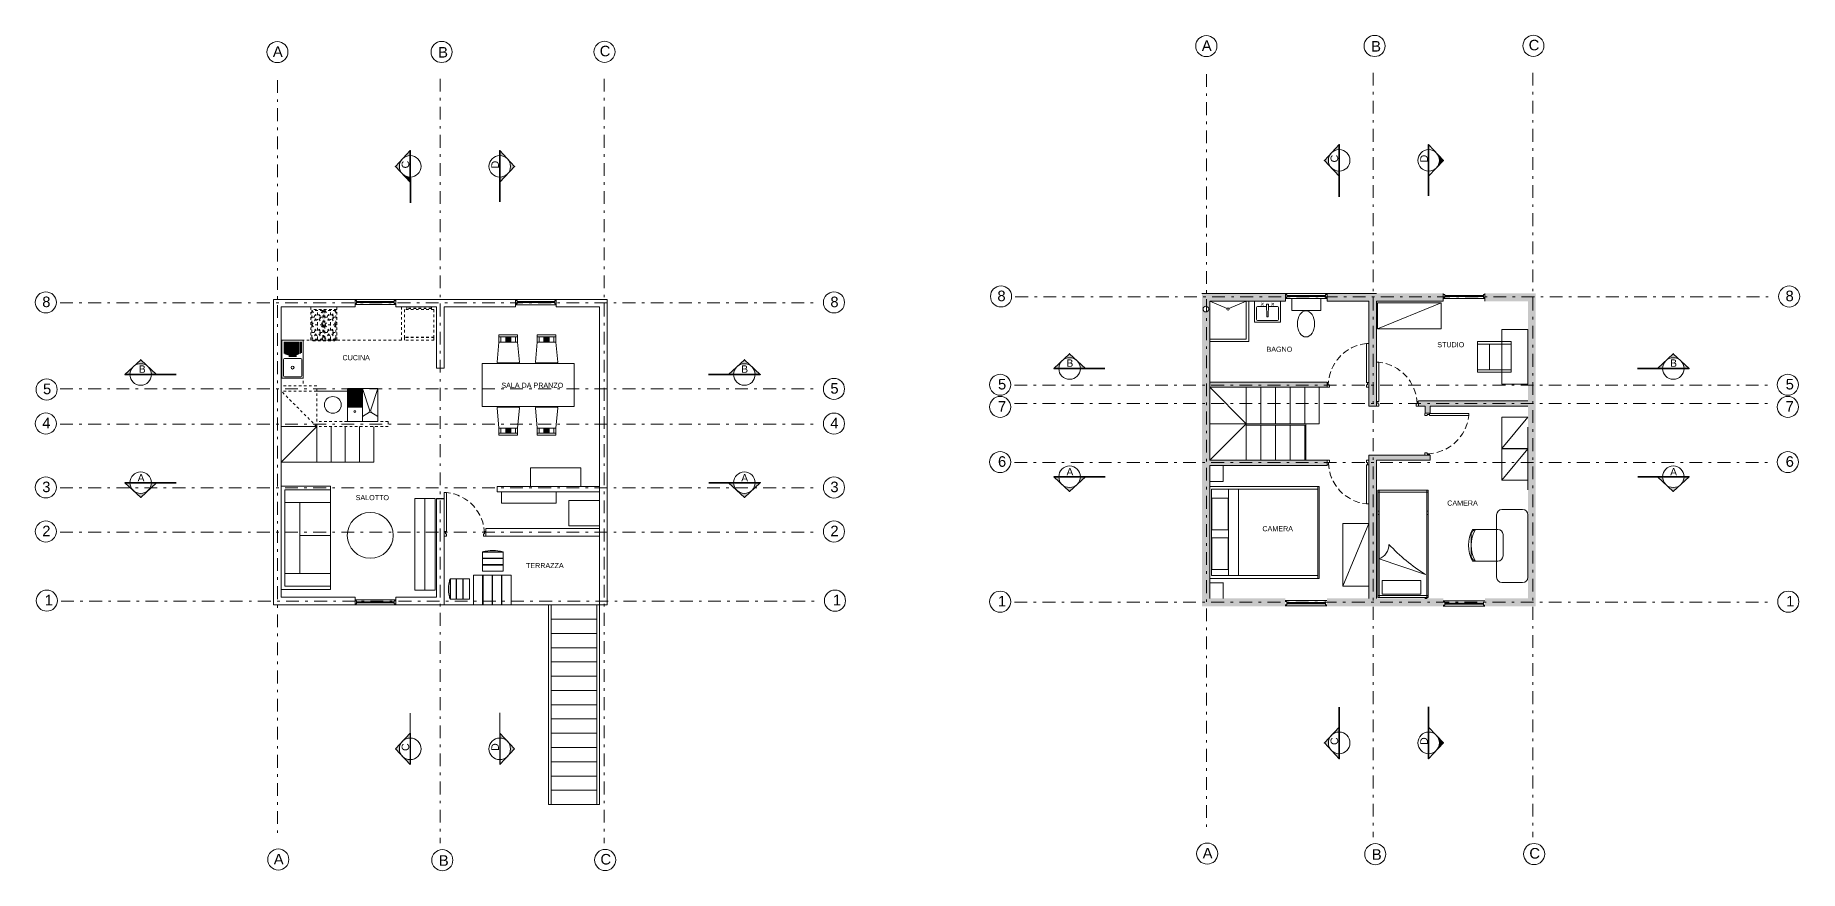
# Model space of a CAD drawing. Header units: inches. Extents: x -26 to 192, y 12 to 124.
# Drawn here: x 122.9 to 191.9, y 11.9 to 44.6 of the extents above; entities that cross this region are included whole.
import ezdxf

# ---------------------------------------------------------------- set-up
doc = ezdxf.new("R2010")
doc.units = ezdxf.units.IN
doc.header["$MEASUREMENT"] = 0
doc.linetypes.add('DASHDOT', pattern=[1, 0.5, -0.25, 0, -0.25])
doc.linetypes.add('HIDDEN', pattern=[0.375, 0.25, -0.125])
for name, color, linetype, lineweight in [('A-ANNO-NOTE', 255, 'Continuous', 35), ('A-FLOR-STRS', 4, 'Continuous', 25), ('A-FURN', 8, 'Continuous', 18), ('A-WALL-FULL-EXTR', 7, 'Continuous', 35), ('A-WALL-FULL-INTR', 7, 'Continuous', 35), ('Arredi', 3, 'Continuous', 15), ('finestre', 4, 'Continuous', 15), ('linee', 255, 'DASHDOT', 13), ('Muri esterni', 1, 'Continuous', 30), ('Muri interni', 1, 'Continuous', 30), ('Scritte', 8, 'Continuous', 18)]:
    doc.layers.add(name, color=color, linetype=linetype, lineweight=lineweight)
doc.layers.add('Porte', color=2, linetype='Continuous')
doc.layers.add('Scale', color=7, linetype='Continuous')
doc.styles.get("Standard").update_dxf_attribs({"font": 'Arial.ttf'})

msp = doc.modelspace()

# ---------------------------------------------------------------- texts
at = {"layer": 'A-ANNO-NOTE', "color": 7, "lineweight": 5, "attachment_point": 1}
for s, insert, char_height in [('A', (168.534, 44.361), 0.413), ('B', (175.157, 44.335), 0.413), ('A', (132.205, 44.127), 0.413), ('B', (138.669, 44.101), 0.413), ('8', (160.54, 34.571), 0.413), ('8', (191.363, 34.57), 0.413), ('8 ', (123.186, 34.338), 0.4134), ('8', (154.008, 34.336), 0.413), ('5', (160.564, 31.116), 0.413), ('5', (191.369, 31.116), 0.413), ('5', (123.215, 30.93), 0.413), ('5', (154.008, 30.953), 0.413), ('7', (160.564, 30.249), 0.413), ('7', (191.369, 30.249), 0.413), ('4', (123.186, 29.598), 0.413), ('4', (154.008, 29.597), 0.413), ('6', (160.564, 28.091), 0.413), ('6', (191.369, 28.091), 0.413), ('3', (123.186, 27.099), 0.413), ('3', (154.008, 27.098), 0.413), ('2', (123.186, 25.375), 0.413), ('2', (154.008, 25.374), 0.413), ('1', (123.282, 22.67), 0.413), ('1', (154.104, 22.669), 0.413), ('1', (160.564, 22.629), 0.413), ('1', (191.387, 22.628), 0.413), ('A', (132.24, 12.535), 0.413), ('B', (138.696, 12.481), 0.413), ('A', (168.569, 12.769), 0.413), ('B', (175.184, 12.715), 0.413)]:
    msp.add_mtext_dynamic_manual_height_columns(s, width=2.13344, gutter_width=1, heights=[0], dxfattribs=dict(at, insert=insert, char_height=char_height))
at = {"layer": 'A-ANNO-NOTE', "color": 7, "lineweight": 0, "attachment_point": 1}
for s, insert, char_height in [('C', (181.317, 44.384), 0.413), ('C', (144.988, 44.15), 0.413), ('B', (163.24, 31.879), 0.289), ('B', (186.85, 31.879), 0.289), ('B', (126.963, 31.645), 0.289), ('B', (150.521, 31.645), 0.289), ('A', (163.24, 27.627), 0.289), ('A', (186.85, 27.627), 0.289), ('A', (126.915, 27.393), 0.289), ('A', (150.521, 27.393), 0.289), ('C', (145.015, 12.53), 0.413), ('C', (181.344, 12.763), 0.413)]:
    msp.add_mtext_dynamic_manual_height_columns(s, width=2.13344, gutter_width=1, heights=[0], dxfattribs=dict(at, insert=insert, char_height=char_height))
at = {"layer": 'A-ANNO-NOTE', "char_height": 0.297, "attachment_point": 1, "rotation": 90}
for s, insert in [('C', (137.24, 39.351)), ('D', (140.748, 39.351)), ('C', (173.569, 39.585)), ('D', (177.076, 39.585)), ('C', (173.569, 16.795)), ('D', (177.076, 16.795))]:
    msp.add_mtext_dynamic_manual_height_columns(s, width=0.70219, gutter_width=1, heights=[0], dxfattribs=dict(at, insert=insert))
at = {"layer": 'Arredi', "char_height": 0.297, "attachment_point": 1, "rotation": 90}
for s, insert in [('C', (137.24, 16.561)), ('D', (140.748, 16.561))]:
    msp.add_mtext_dynamic_manual_height_columns(s, width=0.70219, gutter_width=1, heights=[0], dxfattribs=dict(at, insert=insert))
at = {"layer": 'Scritte'}
msp.add_text('SALA DA PRANZO', height=0.2, dxfattribs=at).set_placement((141.14, 30.767))
at = {"layer": 'Scritte', "char_height": 0.2, "attachment_point": 1}
for s, insert in [('STUDIO', (177.742, 32.556)), ('CUCINA', (134.927, 32.047)), ('BAGNO', (171.064, 32.377)), ('SALOTTO', (135.442, 26.573)), ('CAMERA', (178.133, 26.359)), ('CAMERA', (170.904, 25.356)), ('TERRAZZA', (142.104, 23.915))]:
    msp.add_mtext_dynamic_manual_height_columns(s, width=2.19783, gutter_width=1, heights=[0], dxfattribs=dict(at, insert=insert))

# ---------------------------------------------------------------- hatches: boundary and pattern name
at = {"lineweight": 5}
h = msp.add_hatch(color=7, dxfattribs=at)
h.dxf.hatch_style = 1
h.set_gradient(color1=(51, 51, 51), color2=(51, 51, 51), tint=1)
h.paths.add_polyline_path([(168.805, 33.849, -1), (168.58, 33.849), (168.572, 31.36), (168.846, 31.36)], flags=16)
h.paths.add_polyline_path([(171.803, 34.46), (168.54, 34.46), (168.54, 31.36), (168.846, 31.36), (168.846, 34.155), (171.803, 34.155)])
h.paths.add_polyline_path([(168.805, 33.849, -1), (168.58, 33.849, -1)], flags=16)
h.paths.add_polyline_path([(174.817, 34.46), (173.434, 34.46), (173.434, 34.155), (174.817, 34.155)])
h.paths.add_polyline_path([(177.464, 34.46), (175.372, 34.46), (175.066, 34.46), (174.817, 34.46), (174.817, 34.155), (175.066, 34.155), (175.066, 31.359), (175.372, 31.359), (175.372, 34.155), (177.464, 34.155)])
h.paths.add_polyline_path([(175.372, 31.359), (175.066, 31.359), (175.066, 30.056), (175.372, 30.056), (175.372, 30.24)])
h.paths.add_polyline_path([(177.977, 34.46), (177.464, 34.46), (177.464, 34.155), (177.977, 34.155)])
h.paths.add_polyline_path([(181.592, 34.46), (179.608, 34.46), (179.608, 34.155), (181.286, 34.155), (181.286, 31.359), (181.592, 31.359)])
h.paths.add_polyline_path([(181.592, 31.359), (181.286, 31.359), (181.286, 30.905), (181.286, 27.73), (181.286, 27.111), (181.286, 26.986), (181.592, 26.987)])
h.paths.add_polyline_path([(181.286, 30.26), (177.464, 30.26), (177.464, 30.056), (181.286, 30.056)])
h.paths.add_polyline_path([(177.464, 30.26), (177.003, 30.26), (177.003, 30.24), (177.003, 30.056), (177.264, 30.056), (177.264, 29.77), (177.464, 29.77)])
h.paths.add_polyline_path([(181.592, 26.987), (181.286, 26.986), (181.286, 26.77), (181.286, 22.53), (179.608, 22.53), (179.608, 22.224), (181.592, 22.224)])
h.paths.add_polyline_path([(177.977, 22.53), (177.464, 22.53), (177.464, 22.224), (177.977, 22.224)])
h.paths.add_polyline_path([(177.464, 22.53), (175.372, 22.53), (175.372, 23.586), (175.372, 26.956), (175.066, 26.954), (175.066, 25.217), (175.066, 22.53), (174.817, 22.53), (174.817, 22.224), (177.464, 22.224)])
h.paths.add_polyline_path([(175.372, 27.73), (175.372, 27.937), (177.464, 27.937), (177.464, 28.138), (177.447, 28.138), (177.447, 28.138), (177.264, 28.138), (175.066, 28.138), (175.066, 27.934), (175.066, 27.751), (175.066, 27.73), (175.066, 26.954), (175.372, 26.956)])
h.paths.add_polyline_path([(174.817, 22.53), (173.434, 22.53), (173.434, 22.224), (174.817, 22.224)])
h.paths.add_polyline_path([(171.803, 22.53), (168.846, 22.53), (168.846, 23.311), (168.843, 23.311), (168.843, 26.902), (168.843, 26.922), (168.54, 26.921), (168.54, 22.224), (171.803, 22.224)])
h.paths.add_polyline_path([(168.846, 27.73), (173.434, 27.73), (173.434, 27.934), (168.846, 27.934), (168.846, 30.993), (168.846, 31.36), (168.54, 31.36), (168.54, 26.921), (168.846, 26.922)])
h.paths.add_polyline_path([(173.434, 30.973), (173.434, 30.993), (168.846, 30.993), (168.846, 30.789), (173.434, 30.789)], flags=17)
h = msp.add_hatch(color=7, dxfattribs=at)
h.dxf.hatch_style = 1
h.set_gradient(color1=(51, 51, 51), color2=(51, 51, 51), tint=1)
h.paths.add_polyline_path([(168.54, 31.36), (168.846, 31.36), (168.846, 34.155), (171.803, 34.155), (171.803, 34.46), (168.54, 34.46)])
h.paths.add_polyline_path([(168.58, 33.849, -1), (168.805, 33.849, -1)], flags=16)
at = {"layer": 'A-ANNO-NOTE'}
h = msp.add_hatch(color=256, dxfattribs=at)
h.dxf.hatch_style = 1
h.set_gradient(color1=(51, 51, 51), color2=(51, 51, 51), tint=1)
h.paths.add_polyline_path([(137.27, 39.72, -0.207772), (137.578, 39.854), (137.578, 40.05)])
h.paths.add_polyline_path([(137, 39.433), (137.252, 39.164, -0.173896), (137.156, 39.432, -0.190403), (137.27, 39.72)])
h = msp.add_hatch(color=256, dxfattribs=at)
h.dxf.hatch_style = 1
h.set_gradient(color1=(51, 51, 51), color2=(51, 51, 51), tint=1)
h.paths.add_polyline_path([(141.078, 39.854, -0.207772), (141.386, 39.72), (141.078, 40.05)])
h.paths.add_polyline_path([(141.404, 39.164), (141.656, 39.433), (141.386, 39.72, -0.190403), (141.5, 39.432, -0.173896)])
h.paths.add_polyline_path([(141.366, 39.124, -0.190574), (141.078, 39.01), (141.077, 38.817)])
h = msp.add_hatch(color=256, dxfattribs=at)
h.dxf.hatch_style = 1
h.set_gradient(color1=(51, 51, 51), color2=(51, 51, 51), tint=1)
h.paths.add_polyline_path([(177.828, 39.666, -0.173896), (177.732, 39.398), (177.985, 39.666), (177.715, 39.954, -0.190403)])
h = msp.add_hatch(color=256, dxfattribs=at)
h.dxf.hatch_style = 1
h.set_gradient(color1=(51, 51, 51), color2=(51, 51, 51), tint=1)
h.paths.add_polyline_path([(137.578, 38.817), (137.578, 39.01, -0.190574), (137.289, 39.124)])
h = msp.add_hatch(color=256, dxfattribs=at)
h.dxf.hatch_style = 1
h.set_gradient(color1=(51, 51, 51), color2=(51, 51, 51), tint=1)
h.paths.add_polyline_path([(126.42, 31.289), (126.614, 31.289, -0.190574), (126.727, 31.578)])
h.paths.add_polyline_path([(126.767, 31.615, -0.173896), (127.035, 31.711, -0.190403), (127.323, 31.597), (127.036, 31.867)])
h.paths.add_polyline_path([(127.653, 31.289), (127.323, 31.597, -0.207772), (127.457, 31.289)])
h = msp.add_hatch(color=256, dxfattribs=at)
h.dxf.hatch_style = 1
h.set_gradient(color1=(51, 51, 51), color2=(51, 51, 51), tint=1)
h.paths.add_polyline_path([(150.029, 31.289), (150.223, 31.289, -0.190574), (150.337, 31.578)])
h.paths.add_polyline_path([(150.377, 31.615, -0.173896), (150.645, 31.711, -0.190403), (150.933, 31.597), (150.645, 31.867)])
h.paths.add_polyline_path([(151.263, 31.289), (150.933, 31.597, -0.207772), (151.066, 31.289)])
h = msp.add_hatch(color=256, dxfattribs=at)
h.dxf.hatch_style = 1
h.set_gradient(color1=(51, 51, 51), color2=(51, 51, 51), tint=1)
h.paths.add_polyline_path([(162.749, 31.523), (162.942, 31.523, -0.190574), (163.056, 31.811)])
h.paths.add_polyline_path([(163.096, 31.849, -0.173896), (163.364, 31.945, -0.190403), (163.652, 31.831), (163.365, 32.101)])
h.paths.add_polyline_path([(163.982, 31.523), (163.652, 31.831, -0.207772), (163.786, 31.523)])
h = msp.add_hatch(color=256, dxfattribs=at)
h.dxf.hatch_style = 1
h.set_gradient(color1=(51, 51, 51), color2=(51, 51, 51), tint=1)
h.paths.add_polyline_path([(186.358, 31.523), (186.552, 31.523, -0.190574), (186.666, 31.811)])
h.paths.add_polyline_path([(186.706, 31.849, -0.173896), (186.974, 31.945, -0.190403), (187.262, 31.831), (186.974, 32.101)])
h.paths.add_polyline_path([(187.592, 31.523), (187.262, 31.831, -0.207772), (187.395, 31.523)])
h = msp.add_hatch(color=256, dxfattribs=at)
h.dxf.hatch_style = 1
h.set_gradient(color1=(51, 51, 51), color2=(51, 51, 51), tint=1)
h.paths.add_polyline_path([(126.42, 27.056), (126.614, 27.056, 0.190574), (126.727, 26.768)])
h.paths.add_polyline_path([(126.767, 26.73, 0.173896), (127.035, 26.634, 0.190403), (127.323, 26.748), (127.036, 26.478)])
h.paths.add_polyline_path([(127.653, 27.056), (127.323, 26.748, 0.207772), (127.457, 27.056)])
h = msp.add_hatch(color=256, dxfattribs=at)
h.dxf.hatch_style = 1
h.set_gradient(color1=(51, 51, 51), color2=(51, 51, 51), tint=1)
h.paths.add_polyline_path([(150.029, 27.056), (150.223, 27.056, 0.190574), (150.337, 26.768)])
h.paths.add_polyline_path([(150.377, 26.73, 0.173896), (150.645, 26.634, 0.190403), (150.933, 26.748), (150.645, 26.478)])
h.paths.add_polyline_path([(151.263, 27.056), (150.933, 26.748, 0.207772), (151.066, 27.056)])
h = msp.add_hatch(color=256, dxfattribs=at)
h.dxf.hatch_style = 1
h.set_gradient(color1=(51, 51, 51), color2=(51, 51, 51), tint=1)
h.paths.add_polyline_path([(162.749, 27.29), (162.942, 27.29, 0.190574), (163.056, 27.001)])
h.paths.add_polyline_path([(163.096, 26.964, 0.173896), (163.364, 26.868, 0.190403), (163.652, 26.981), (163.365, 26.712)])
h.paths.add_polyline_path([(163.982, 27.29), (163.652, 26.981, 0.207772), (163.786, 27.29)])
h = msp.add_hatch(color=256, dxfattribs=at)
h.dxf.hatch_style = 1
h.set_gradient(color1=(51, 51, 51), color2=(51, 51, 51), tint=1)
h.paths.add_polyline_path([(186.358, 27.29), (186.552, 27.29, 0.190574), (186.666, 27.001)])
h.paths.add_polyline_path([(186.706, 26.964, 0.173896), (186.974, 26.868, 0.190403), (187.262, 26.981), (186.974, 26.712)])
h.paths.add_polyline_path([(187.592, 27.29), (187.262, 26.981, 0.207772), (187.395, 27.29)])
h = msp.add_hatch(color=256, dxfattribs=at)
h.dxf.hatch_style = 1
h.set_gradient(color1=(51, 51, 51), color2=(51, 51, 51), tint=1)
h.paths.add_polyline_path([(173.598, 16.588, 0.207772), (173.907, 16.454), (173.907, 16.258)])
h.paths.add_polyline_path([(173.328, 16.875), (173.58, 17.144, 0.173896), (173.484, 16.876, 0.190403), (173.598, 16.588)])
h.paths.add_polyline_path([(173.907, 17.491), (173.907, 17.298, 0.190574), (173.618, 17.184)])
h = msp.add_hatch(color=256, dxfattribs=at)
h.dxf.hatch_style = 1
h.set_gradient(color1=(51, 51, 51), color2=(51, 51, 51), tint=1)
h.paths.add_polyline_path([(177.828, 16.876, -0.190403), (177.715, 16.588), (177.985, 16.875), (177.695, 17.184, -0.207643)])
at = {"layer": 'Arredi'}
h = msp.add_hatch(color=256, dxfattribs=at)
h.dxf.hatch_style = 1
h.set_gradient(color1=(51, 51, 51), color2=(51, 51, 51), tint=1)
h.paths.add_polyline_path([(173.618, 39.358), (173.907, 39.05), (173.907, 39.244, -0.190574)])
h.paths.add_polyline_path([(173.58, 39.398, -0.173896), (173.484, 39.666, -0.190403), (173.598, 39.954), (173.328, 39.666)])
h.paths.add_polyline_path([(173.598, 39.954, -0.207772), (173.907, 40.087), (173.907, 40.284)])
h = msp.add_hatch(color=256, dxfattribs=at)
h.dxf.hatch_style = 1
h.set_gradient(color1=(51, 51, 51), color2=(51, 51, 51), tint=1)
h.paths.add_polyline_path([(137.27, 16.354, 0.207772), (137.578, 16.221), (137.578, 16.024)])
h.paths.add_polyline_path([(137, 16.642), (137.252, 16.91, 0.173896), (137.156, 16.642, 0.190403), (137.27, 16.354)])
h.paths.add_polyline_path([(137.578, 17.258), (137.578, 17.064, 0.190574), (137.289, 16.95)])
h = msp.add_hatch(color=256, dxfattribs=at)
h.dxf.hatch_style = 1
h.set_gradient(color1=(51, 51, 51), color2=(51, 51, 51), tint=1)
h.paths.add_polyline_path([(141.077, 17.258), (141.078, 17.064, -0.190574), (141.366, 16.95)])
h.paths.add_polyline_path([(141.404, 16.91, -0.173896), (141.5, 16.642, -0.190403), (141.386, 16.354), (141.656, 16.642)])

# ---------------------------------------------------------------- linework, layer by layer
at = {"color": 7, "lineweight": 5}
for p, q in [((168.54, 34.46), (171.803, 34.46)), ((168.846, 30.993), (168.846, 34.155)), ((168.846, 34.155), (171.803, 34.155)), ((171.803, 34.155), (171.803, 34.46)), ((173.434, 34.46), (175.066, 34.46)), ((173.434, 34.155), (173.434, 34.46)), ((175.066, 34.46), (175.372, 34.46)), ((175.066, 34.155), (175.066, 30.056)), ((175.372, 30.24), (175.372, 34.155)), ((177.977, 34.155), (177.977, 34.46)), ((179.608, 34.46), (179.608, 34.155)), ((181.286, 33.047), (181.286, 30.905)), ((168.846, 27.934), (168.846, 30.993)), ((173.434, 30.993), (168.846, 30.993)), ((173.434, 30.789), (168.846, 30.789)), ((173.434, 30.993), (173.434, 30.789)), ((175.066, 30.056), (175.372, 30.056)), ((177.003, 30.26), (181.286, 30.26)), ((177.003, 30.26), (177.003, 30.24)), ((177.264, 30.056), (177.003, 30.056)), ((177.264, 29.77), (177.468, 29.77)), ((177.468, 30.056), (181.286, 30.056)), ((181.286, 28.334), (181.286, 29.225)), ((181.286, 27.111), (181.286, 28.334)), ((173.434, 27.934), (168.846, 27.934)), ((173.434, 27.73), (168.846, 27.73)), ((168.846, 27.73), (168.846, 22.53)), ((175.066, 27.73), (175.066, 27.937)), ((175.066, 25.217), (175.066, 27.73)), ((175.372, 27.73), (175.372, 27.937)), ((175.372, 23.586), (175.372, 27.73)), ((181.286, 26.77), (181.286, 27.994)), ((168.843, 23.311), (168.843, 26.902)), ((181.286, 23.354), (181.286, 25.801)), ((175.066, 22.53), (175.066, 25.217)), ((175.372, 22.53), (175.372, 23.586)), ((180.267, 23.15), (181.082, 23.15)), ((177.352, 22.53), (177.25, 22.53)), ((177.25, 22.53), (177.25, 22.53))]:
    msp.add_line(p, q, dxfattribs=at)
at = {"lineweight": 0}
for p, q in [((175.063, 32.5), (175.063, 30.97)), ((175.372, 31.766), (175.372, 30.236)), ((173.433, 30.97), (173.432, 30.792)), ((175.013, 30.88), (175.013, 30.97)), ((175.013, 30.97), (175.063, 30.97)), ((175.063, 30.97), (175.064, 30.792)), ((175.372, 30.236), (175.371, 30.057)), ((177.002, 30.236), (177.003, 30.057)), ((177.442, 29.769), (177.264, 29.77)), ((173.439, 27.756), (173.438, 27.935)), ((175.019, 27.845), (175.019, 27.755)), ((175.019, 27.755), (175.069, 27.755)), ((175.067, 26.225), (175.069, 27.755)), ((175.069, 27.755), (175.07, 27.933)), ((177.442, 28.139), (177.264, 28.138)), ((138.904, 25.142), (138.904, 24.964))]:
    msp.add_line(p, q, dxfattribs=at)
at = {"color": 7, "lineweight": 5}
for points in [[(173.434, 34.155), (175.066, 34.155)], [(175.372, 34.155), (177.977, 34.155)], [(177.264, 29.77), (177.264, 30.056)], [(177.468, 29.77), (177.468, 30.056)], [(173.434, 27.934), (173.434, 27.73)], [(175.066, 27.934), (175.066, 28.138), (177.468, 28.138), (177.468, 28.138)], [(175.372, 27.937), (177.468, 27.937), (177.468, 28.138)]]:
    msp.add_lwpolyline(points, dxfattribs=at)
at = {"color": 7, "lineweight": 0}
for points in [[(138.904, 26.438), (138.605, 26.438), (138.605, 24.964)], [(141.513, 22.281), (140.06, 22.281)]]:
    msp.add_lwpolyline(points, dxfattribs=at)
at = {"color": 7, "lineweight": 5}
for centre, radius in [((168.693, 33.849), 0.112), ((137.577, 16.642), 0.422), ((141.078, 16.642), 0.422)]:
    msp.add_circle(centre, radius, dxfattribs=at)
at = {"color": 7, "lineweight": 0}
for centre, start, end in [((140.062, 22.294), 193.71052, 262.50319), ((141.512, 22.294), 277.49681, 346.28948)]:
    msp.add_arc(centre, 0.0126, start, end, dxfattribs=at)
at = {"layer": 'A-ANNO-NOTE'}
for p, q in [((137.581, 38.984), (137.581, 38.004)), ((141.078, 38.817), (141.078, 38.046)), ((173.91, 39.218), (173.91, 38.238)), ((177.406, 39.05), (177.406, 38.279)), ((128.424, 31.289), (127.653, 31.289)), ((150.015, 31.289), (149.244, 31.289)), ((164.743, 31.523), (163.972, 31.523)), ((186.344, 31.523), (185.573, 31.523)), ((128.424, 27.056), (127.653, 27.056)), ((150.032, 27.056), (149.261, 27.056)), ((164.753, 27.29), (163.982, 27.29)), ((186.361, 27.29), (185.59, 27.29)), ((173.907, 18.273), (173.907, 17.491)), ((177.406, 17.491), (177.406, 18.285))]:
    msp.add_line(p, q, dxfattribs=at)
for points in [[(137.578, 38.817), (137.578, 40.05), (137, 39.433), (137.578, 38.817), (137.578, 38.817, -17.622565)], [(141.077, 38.817), (141.078, 40.05), (141.656, 39.433), (141.077, 38.817), (141.077, 38.817, 17.622565)], [(173.907, 39.05), (173.907, 40.284), (173.328, 39.666), (173.907, 39.05), (173.907, 39.05, -17.622565)], [(177.406, 39.05), (177.406, 40.284), (177.985, 39.666), (177.406, 39.05), (177.406, 39.05, 17.622565)], [(126.42, 31.289), (127.653, 31.289), (127.036, 31.867), (126.42, 31.289), (126.42, 31.289, -17.622565)], [(150.029, 31.289), (151.263, 31.289), (150.645, 31.867), (150.029, 31.289), (150.029, 31.289, -17.622565)], [(162.749, 31.523), (163.982, 31.523), (163.365, 32.101), (162.749, 31.523), (162.749, 31.523, -17.622565)], [(186.358, 31.523), (187.592, 31.523), (186.974, 32.101), (186.358, 31.523), (186.358, 31.523, -17.622565)], [(126.42, 27.056), (127.653, 27.056), (127.036, 26.478), (126.42, 27.056), (126.42, 27.056, 17.622565)], [(150.029, 27.056), (151.263, 27.056), (150.645, 26.478), (150.029, 27.056), (150.029, 27.056, 17.622565)], [(162.749, 27.29), (163.982, 27.29), (163.365, 26.712), (162.749, 27.29), (162.749, 27.29, 17.622565)], [(186.358, 27.29), (187.592, 27.29), (186.974, 26.712), (186.358, 27.29), (186.358, 27.29, 17.622565)], [(173.907, 17.491), (173.907, 16.258), (173.328, 16.875), (173.907, 17.491), (173.907, 17.491, 17.622565)], [(177.406, 17.491), (177.406, 16.258), (177.985, 16.875), (177.406, 17.491), (177.406, 17.491, -17.622565)]]:
    msp.add_lwpolyline(points, format="xyb", dxfattribs=at)
at = {"layer": 'A-ANNO-NOTE', "color": 7, "lineweight": 0}
for centre in [(132.383, 43.903), (138.803, 43.908), (145.174, 43.914), (168.711, 44.137), (175.291, 44.142), (181.503, 44.147), (123.327, 34.109), (154.149, 34.108), (160.682, 34.343), (191.504, 34.341), (123.356, 30.702), (154.149, 30.725), (160.649, 30.887), (191.453, 30.887), (160.649, 30.021), (191.453, 30.021), (123.327, 29.37), (154.149, 29.368), (160.649, 27.862), (191.453, 27.862), (123.327, 26.87), (154.149, 26.869), (123.327, 25.147), (154.149, 25.146), (123.366, 22.441), (154.188, 22.44), (160.649, 22.4), (191.471, 22.399), (132.417, 12.312), (138.83, 12.288), (145.201, 12.294), (168.746, 12.545), (175.318, 12.521), (181.53, 12.527)]:
    msp.add_circle(centre, 0.413, dxfattribs=at)
at = {"layer": 'A-ANNO-NOTE', "color": 7, "lineweight": 5}
for centre in [(173.906, 39.666), (177.407, 39.666), (137.577, 39.432), (141.078, 39.432), (163.364, 31.523), (186.974, 31.523), (127.035, 31.29), (150.645, 31.29), (163.364, 27.289), (186.974, 27.289), (127.035, 27.056), (150.645, 27.056), (173.906, 16.876), (177.407, 16.876)]:
    msp.add_circle(centre, 0.422, dxfattribs=at)
at = {"layer": 'A-FLOR-STRS', "color": 7, "lineweight": 0}
msp.add_line((143.088, 21.716), (144.881, 21.716), dxfattribs=at)
at = {"layer": 'A-FURN', "color": 7, "linetype": 'HIDDEN', "lineweight": 0, "ltscale": 0.001}
for p, q in [((138.406, 33.93), (137.449, 33.93)), ((137.449, 33.93), (137.449, 33.831)), ((137.369, 32.755), (137.369, 32.735))]:
    msp.add_line(p, q, dxfattribs=at)
at = {"layer": 'A-FURN', "color": 7, "lineweight": 0}
for p, q in [((132.556, 31.141), (132.556, 32.635)), ((136.313, 29.447), (135.118, 29.447))]:
    msp.add_line(p, q, dxfattribs=at)
for centre, start, end in [((132.658, 31.876), 90, 180), ((133.296, 31.876), 0, 90)]:
    msp.add_arc(centre, 0.0399, start, end, dxfattribs=at)
at = {"layer": 'A-WALL-FULL-EXTR', "color": 7, "lineweight": 0}
for p, q in [((137.011, 34.229), (137.011, 33.93)), ((138.605, 22.274), (138.904, 22.274))]:
    msp.add_line(p, q, dxfattribs=at)
at = {"layer": 'A-WALL-FULL-INTR', "color": 7, "linetype": 'HIDDEN', "lineweight": 0, "ltscale": 0.001}
for p, q in [((133.922, 30.842), (132.528, 30.842)), ((133.922, 30.642), (133.922, 30.842))]:
    msp.add_line(p, q, dxfattribs=at)
at = {"layer": 'Arredi', "color": 7, "linetype": 'HIDDEN', "lineweight": 0, "ltscale": 0.001}
for p, q in [((133.692, 33.93), (133.692, 32.635)), ((134.708, 33.831), (133.692, 33.831)), ((134.2, 33.831), (134.2, 32.635)), ((134.708, 33.93), (134.708, 32.635)), ((137.23, 32.635), (137.23, 33.93)), ((137.35, 33.831), (137.35, 32.755)), ((138.505, 33.831), (137.35, 33.831)), ((138.406, 33.89), (137.449, 33.89)), ((138.406, 33.87), (137.449, 33.87)), ((138.406, 33.93), (138.406, 33.831)), ((138.505, 33.831), (138.505, 32.755)), ((133.731, 33.791), (133.895, 33.591)), ((134.16, 33.791), (133.731, 33.791)), ((133.731, 33.791), (133.731, 33.233)), ((133.731, 33.532), (133.867, 33.532)), ((133.895, 33.472), (133.731, 33.233)), ((133.731, 33.233), (133.895, 32.994)), ((133.731, 33.233), (133.731, 32.675)), ((134.16, 33.233), (133.731, 33.233)), ((133.946, 33.61), (133.946, 33.791)), ((133.946, 33.233), (133.946, 33.453)), ((133.946, 33.012), (133.946, 33.233)), ((134.16, 33.784), (133.996, 33.591)), ((133.996, 33.472), (134.16, 33.233)), ((134.16, 33.233), (133.996, 32.994)), ((134.024, 33.532), (134.16, 33.532)), ((134.16, 33.791), (134.16, 33.233)), ((134.16, 33.233), (134.16, 32.675)), ((134.24, 33.791), (134.403, 33.591)), ((134.24, 33.791), (134.24, 33.186)), ((134.668, 33.791), (134.24, 33.791)), ((134.24, 33.532), (134.375, 33.532)), ((134.24, 33.233), (134.403, 33.472)), ((134.24, 33.233), (134.403, 32.994)), ((134.668, 33.233), (134.24, 33.233)), ((134.24, 33.193), (134.24, 32.675)), ((134.454, 33.61), (134.454, 33.791)), ((134.454, 33.233), (134.454, 33.453)), ((134.454, 33.012), (134.454, 33.233)), ((134.505, 33.591), (134.668, 33.791)), ((134.505, 33.472), (134.668, 33.233)), ((134.668, 33.233), (134.505, 32.994)), ((134.532, 33.532), (134.668, 33.532)), ((134.668, 33.791), (134.668, 33.233)), ((134.668, 33.233), (134.668, 32.675)), ((137.23, 32.635), (133.393, 32.635)), ((133.393, 32.635), (133.393, 30.842)), ((134.708, 32.635), (133.692, 32.635)), ((133.731, 32.934), (133.867, 32.934)), ((133.895, 32.874), (133.731, 32.675)), ((134.16, 32.675), (133.731, 32.675)), ((133.946, 32.675), (133.946, 32.855)), ((133.996, 32.874), (134.16, 32.675)), ((134.024, 32.934), (134.16, 32.934)), ((134.24, 32.934), (134.375, 32.934)), ((134.403, 32.874), (134.24, 32.675)), ((134.668, 32.675), (134.24, 32.675)), ((134.454, 32.675), (134.454, 32.855)), ((134.505, 32.874), (134.668, 32.675)), ((134.532, 32.934), (134.668, 32.934)), ((138.505, 32.755), (137.35, 32.755)), ((138.505, 32.735), (137.35, 32.735)), ((137.35, 32.735), (137.35, 32.635)), ((138.505, 32.635), (137.35, 32.635)), ((138.485, 32.755), (138.485, 32.735)), ((138.505, 32.735), (138.505, 32.635))]:
    msp.add_line(p, q, dxfattribs=at)
at = {"layer": 'Arredi', "color": 7, "lineweight": 5}
for p, q in [((169.522, 33.865), (168.846, 34.155)), ((169.597, 33.865), (170.273, 34.155)), ((170.273, 34.155), (170.273, 32.676)), ((170.375, 34.155), (170.375, 32.574)), ((170.592, 34.155), (170.592, 33.339)), ((170.675, 33.906), (170.675, 33.437)), ((171.066, 33.947), (170.716, 33.947)), ((171.491, 33.947), (171.14, 33.947)), ((171.532, 33.437), (171.532, 33.906)), ((171.612, 33.339), (171.612, 34.155)), ((175.403, 33.072), (177.9, 34.099)), ((170.592, 33.339), (171.612, 33.339)), ((170.716, 33.396), (171.491, 33.396)), ((168.846, 32.676), (170.273, 32.676)), ((170.375, 32.574), (168.846, 32.574)), ((180.638, 32.578), (179.313, 32.578)), ((179.313, 32.578), (179.313, 31.375)), ((180.638, 32.476), (179.313, 32.476)), ((180.638, 32.476), (179.782, 32.476)), ((179.782, 32.476), (179.782, 31.477)), ((180.267, 33.047), (180.267, 30.905)), ((181.286, 33.047), (180.267, 33.047)), ((180.638, 31.375), (180.638, 32.578)), ((180.638, 32.578), (180.638, 32.476)), ((180.638, 31.477), (179.313, 31.477)), ((179.313, 31.375), (180.638, 31.375)), ((180.638, 31.375), (180.638, 31.477)), ((180.267, 30.905), (181.286, 30.905)), ((181.286, 29.615), (180.267, 29.615)), ((180.267, 29.615), (180.267, 28.392)), ((181.286, 29.615), (180.267, 28.392)), ((180.267, 28.392), (181.286, 28.392)), ((181.286, 28.384), (180.267, 28.384)), ((180.267, 28.384), (180.267, 27.161)), ((181.286, 28.384), (180.267, 27.161)), ((169.376, 27.73), (169.376, 27.103)), ((168.846, 27.1), (169.376, 27.1)), ((180.267, 27.161), (181.286, 27.161)), ((168.843, 26.902), (173.123, 26.902)), ((173.07, 23.311), (173.07, 26.902)), ((173.123, 26.902), (173.123, 23.311)), ((180.063, 25.801), (180.063, 23.354)), ((180.267, 26.005), (181.082, 26.005)), ((174.046, 23.008), (175.066, 25.455)), ((179.071, 25.027), (179.071, 24.19)), ((179.275, 25.231), (179.121, 25.231)), ((180.111, 25.231), (179.275, 25.231)), ((180.315, 24.19), (180.315, 25.027)), ((175.467, 24.071), (177.277, 23.459)), ((179.275, 23.986), (179.121, 23.986)), ((179.275, 23.986), (180.111, 23.986)), ((173.123, 23.311), (168.843, 23.311)), ((168.847, 23.143), (169.377, 23.143)), ((169.376, 22.531), (169.376, 23.143))]:
    msp.add_line(p, q, dxfattribs=at)
at = {"layer": 'Arredi'}
for p, q in [((175.403, 34.099), (177.9, 34.099)), ((137.578, 18.039), (137.578, 17.258)), ((141.078, 17.258), (141.078, 18.051))]:
    msp.add_line(p, q, dxfattribs=at)
at = {"layer": 'Arredi', "color": 7, "lineweight": 0}
for p, q in [((132.556, 32.635), (133.393, 32.635)), ((132.641, 32.567), (132.641, 32.111)), ((132.681, 32.567), (132.681, 32.089)), ((132.721, 32.567), (132.721, 32.071)), ((132.761, 32.567), (132.761, 32.055)), ((132.8, 32.567), (132.8, 32.043)), ((132.84, 32.567), (132.84, 31.978)), ((132.88, 32.567), (132.88, 31.978)), ((132.92, 32.567), (132.92, 31.978)), ((132.96, 32.567), (132.96, 31.978)), ((133, 32.567), (133, 31.978)), ((133.04, 32.567), (133.04, 31.978)), ((133.079, 32.567), (133.079, 31.978)), ((133.119, 32.567), (133.119, 31.978)), ((133.159, 32.567), (133.159, 32.057)), ((133.199, 32.567), (133.199, 32.073)), ((133.239, 32.567), (133.239, 32.091)), ((133.279, 32.567), (133.279, 32.114)), ((133.319, 32.567), (133.319, 32.141)), ((133.393, 31.141), (133.393, 32.635)), ((140.974, 31.773), (141.041, 32.559)), ((141.041, 32.759), (141.778, 32.759)), ((141.041, 32.559), (141.778, 32.559)), ((141.121, 32.559), (141.121, 32.759)), ((141.31, 32.559), (141.31, 32.759)), ((141.33, 32.559), (141.33, 32.759)), ((141.37, 32.559), (141.37, 32.759)), ((141.39, 32.559), (141.39, 32.759)), ((141.43, 32.559), (141.43, 32.759)), ((141.449, 32.559), (141.449, 32.759)), ((141.489, 32.559), (141.489, 32.759)), ((141.509, 32.559), (141.509, 32.759)), ((141.699, 32.559), (141.699, 32.759)), ((141.778, 32.559), (141.845, 31.772)), ((142.471, 31.774), (142.538, 32.56)), ((142.538, 32.759), (143.276, 32.759)), ((142.538, 32.56), (143.276, 32.56)), ((142.618, 32.56), (142.618, 32.759)), ((142.807, 32.56), (142.807, 32.759)), ((142.827, 32.56), (142.827, 32.759)), ((142.867, 32.56), (142.867, 32.759)), ((142.887, 32.56), (142.887, 32.759)), ((142.927, 32.56), (142.927, 32.759)), ((142.947, 32.56), (142.947, 32.759)), ((142.987, 32.56), (142.987, 32.759)), ((143.007, 32.56), (143.007, 32.759)), ((143.196, 32.56), (143.196, 32.759)), ((143.276, 32.56), (143.343, 31.772)), ((132.618, 31.876), (132.618, 31.238)), ((132.658, 31.916), (133.296, 31.916)), ((133.336, 31.876), (133.336, 31.238)), ((141.002, 31.742), (141.818, 31.742)), ((142.499, 31.743), (143.315, 31.743)), ((132.556, 31.141), (133.393, 31.141)), ((132.658, 31.198), (133.296, 31.198)), ((135.118, 29.447), (135.118, 30.742)), ((135.118, 30.742), (136.313, 30.742)), ((135.118, 30.724), (135.716, 30.724)), ((135.118, 30.704), (135.716, 30.704)), ((135.118, 30.684), (135.716, 30.684)), ((135.118, 30.664), (135.716, 30.664)), ((135.118, 30.645), (135.716, 30.645)), ((135.118, 30.625), (135.716, 30.625)), ((135.118, 30.605), (135.716, 30.605)), ((135.118, 30.585), (135.716, 30.585)), ((135.118, 30.565), (135.716, 30.565)), ((135.118, 30.545), (135.716, 30.545)), ((135.118, 30.545), (135.716, 30.545)), ((135.118, 30.525), (135.716, 30.525)), ((135.118, 30.505), (135.716, 30.505)), ((135.118, 30.485), (135.716, 30.485)), ((135.118, 30.465), (135.716, 30.465)), ((135.118, 30.445), (135.716, 30.445)), ((135.118, 30.425), (135.716, 30.425)), ((135.118, 30.405), (135.716, 30.405)), ((135.118, 30.385), (135.716, 30.385)), ((135.118, 30.385), (135.716, 30.385)), ((135.118, 30.366), (135.716, 30.366)), ((135.118, 30.366), (135.716, 30.366)), ((135.998, 29.872), (135.716, 30.742)), ((135.716, 29.447), (135.716, 30.742)), ((136.019, 29.872), (136.313, 30.742)), ((136.313, 30.742), (136.313, 29.447)), ((135.118, 30.346), (135.716, 30.346)), ((135.118, 30.346), (135.716, 30.346)), ((135.118, 30.326), (135.716, 30.326)), ((135.118, 30.326), (135.716, 30.326)), ((135.118, 30.306), (135.716, 30.306)), ((135.118, 30.306), (135.716, 30.306)), ((135.118, 30.286), (135.716, 30.286)), ((135.118, 30.266), (135.716, 30.266)), ((135.118, 30.246), (135.716, 30.246)), ((135.118, 30.226), (135.716, 30.226)), ((135.118, 30.206), (135.716, 30.206)), ((135.118, 30.186), (135.716, 30.186)), ((135.118, 30.166), (135.716, 30.166)), ((135.118, 30.146), (135.716, 30.146)), ((135.118, 30.126), (135.716, 30.126)), ((135.118, 30.107), (135.716, 30.107)), ((135.118, 30.087), (135.716, 30.087)), ((135.118, 30.067), (135.716, 30.067)), ((135.118, 30.047), (135.716, 30.047)), ((135.118, 30.027), (135.716, 30.027)), ((135.118, 30.007), (135.716, 30.007)), ((135.978, 29.817), (135.716, 29.646)), ((136.039, 29.818), (136.313, 29.646)), ((140.974, 29.979), (141.041, 29.193)), ((141.002, 30.01), (141.818, 30.01)), ((141.778, 29.193), (141.845, 29.981)), ((142.471, 29.979), (142.538, 29.193)), ((142.499, 30.01), (143.315, 30.01)), ((143.276, 29.193), (143.343, 29.98)), ((141.041, 29.193), (141.778, 29.193)), ((141.041, 28.994), (141.778, 28.994)), ((141.121, 29.193), (141.121, 28.994)), ((141.31, 29.193), (141.31, 28.994)), ((141.33, 29.193), (141.33, 28.994)), ((141.37, 29.193), (141.37, 28.994)), ((141.39, 29.193), (141.39, 28.994)), ((141.43, 29.193), (141.43, 28.994)), ((141.449, 29.193), (141.449, 28.994)), ((141.489, 29.193), (141.489, 28.994)), ((141.509, 29.193), (141.509, 28.994)), ((141.699, 29.193), (141.699, 28.994)), ((142.538, 29.193), (143.276, 29.193)), ((142.538, 28.993), (143.276, 28.993)), ((142.618, 29.193), (142.618, 28.993)), ((142.807, 29.193), (142.807, 28.993)), ((142.827, 29.193), (142.827, 28.993)), ((142.867, 29.193), (142.867, 28.993)), ((142.887, 29.193), (142.887, 28.993)), ((142.927, 29.193), (142.927, 28.993)), ((142.947, 29.193), (142.947, 28.993)), ((142.987, 29.193), (142.987, 28.993)), ((143.007, 29.193), (143.007, 28.993)), ((143.196, 29.193), (143.196, 28.993)), ((134.46, 26.279), (132.667, 26.279)), ((133.265, 23.509), (133.265, 26.279)), ((138.152, 26.438), (138.152, 22.852)), ((134.46, 24.994), (133.265, 24.994)), ((141.205, 24.334), (140.408, 24.334)), ((140.448, 24.37), (140.448, 24.359)), ((140.448, 24.37), (140.492, 24.37)), ((141.125, 24.37), (141.165, 24.37)), ((141.165, 24.37), (141.165, 24.359)), ((141.205, 23.591), (141.205, 24.348)), ((134.46, 23.509), (132.667, 23.509)), ((141.205, 24.109), (140.408, 24.109)), ((141.205, 24.089), (140.408, 24.089)), ((141.205, 23.85), (140.408, 23.85)), ((141.205, 23.83), (140.408, 23.83)), ((140.448, 23.591), (140.508, 23.591)), ((140.727, 24.089), (140.727, 24.109)), ((140.727, 23.83), (140.727, 23.85)), ((140.886, 24.089), (140.886, 24.109)), ((140.886, 23.83), (140.886, 23.85)), ((139.11, 23.25), (139.122, 23.25)), ((139.11, 23.21), (139.11, 23.25)), ((139.133, 23.29), (139.192, 23.29)), ((139.146, 23.29), (139.146, 22.493)), ((139.89, 23.29), (139.192, 23.29)), ((139.372, 23.29), (139.372, 22.493)), ((139.392, 22.971), (139.372, 22.971)), ((139.372, 22.812), (139.392, 22.812)), ((139.392, 23.29), (139.392, 22.493)), ((139.631, 23.29), (139.631, 22.493)), ((139.651, 22.971), (139.631, 22.971)), ((139.631, 22.812), (139.651, 22.812)), ((139.651, 23.29), (139.651, 22.493)), ((140.232, 23.437), (140.212, 23.437)), ((140.408, 23.437), (140.408, 22.281)), ((140.428, 22.939), (140.408, 22.939)), ((140.428, 22.78), (140.408, 22.78)), ((140.428, 23.437), (140.428, 22.281)), ((140.491, 23.437), (140.471, 23.437)), ((140.777, 23.437), (140.777, 22.281)), ((140.797, 22.939), (140.777, 22.939)), ((140.797, 22.78), (140.777, 22.78)), ((140.797, 23.437), (140.797, 22.281)), ((141.145, 23.437), (141.145, 22.281)), ((141.165, 22.939), (141.145, 22.939)), ((141.165, 22.78), (141.145, 22.78)), ((141.165, 23.437), (141.165, 22.281)), ((139.11, 22.533), (139.11, 22.577)), ((139.11, 22.533), (139.121, 22.533)), ((139.133, 22.493), (139.192, 22.493))]:
    msp.add_line(p, q, dxfattribs=at)
at = {"layer": 'Arredi', "color": 0, "lineweight": 0}
msp.add_line((133.922, 30.642), (135.118, 30.642), dxfattribs=at)
at = {"layer": 'Arredi', "color": 7, "lineweight": 5, "const_width": 0.0102}
for points in [[(170.877, 34.074, 1), (170.847, 34.074, 1)], [(170.877, 34.003, -1), (170.847, 34.003, -1)], [(170.874, 34.039, 1), (170.925, 34.039, 1)], [(170.935, 34.088, 1), (170.935, 34.058, 1)], [(170.935, 33.989, -1), (170.935, 34.02, -1)], [(171.285, 34.074, 1), (171.255, 34.074, 1)], [(171.285, 34.003, -1), (171.255, 34.003, -1)], [(171.282, 34.039, 1), (171.333, 34.039, 1)], [(171.343, 34.088, 1), (171.343, 34.058, 1)], [(171.343, 33.989, -1), (171.343, 34.02, -1)]]:
    msp.add_lwpolyline(points, format="xyb", close=True, dxfattribs=at)
at = {"layer": 'Arredi', "color": 7, "lineweight": 5}
for points in [[(171.083, 33.549), (171.124, 33.549), (171.144, 34.039), (171.062, 34.039)], [(173.07, 23.421), (168.911, 23.421), (168.911, 26.803), (173.07, 26.803)], [(169.562, 25.206), (168.931, 25.206), (168.931, 26.451), (169.562, 26.451)], [(169.973, 23.421), (169.584, 23.421), (169.584, 26.803), (169.973, 26.803)], [(175.413, 22.57), (175.413, 26.757), (177.393, 26.757), (177.393, 22.57)], [(175.413, 26.688), (175.413, 26.757), (175.467, 26.757), (175.467, 26.688)], [(175.467, 22.638), (175.467, 26.688), (177.339, 26.688), (177.339, 22.638)], [(177.339, 26.688), (177.339, 26.757), (177.393, 26.757), (177.393, 26.688)], [(175.413, 25.813), (175.413, 25.943), (175.467, 25.943), (175.467, 25.813)], [(177.339, 25.813), (177.339, 25.943), (177.393, 25.943), (177.393, 25.813)], [(169.562, 23.655), (168.931, 23.655), (168.931, 24.899), (169.562, 24.899)], [(175.593, 22.698), (175.593, 23.228), (177.101, 23.228), (177.101, 22.698)], [(175.413, 22.57), (175.413, 22.64), (175.467, 22.64), (175.467, 22.57)], [(177.339, 22.571), (177.339, 22.64), (177.393, 22.64), (177.393, 22.571)]]:
    msp.add_lwpolyline(points, close=True, dxfattribs=at)
at = {"layer": 'Arredi', "lineweight": 0}
msp.add_lwpolyline([(172.055, 34.257), (173.189, 34.257), (173.189, 33.791), (172.055, 33.791)], close=True, dxfattribs=at)
at = {"layer": 'Arredi', "color": 7, "lineweight": 5}
for points in [[(175.403, 34.099), (175.403, 33.072), (177.9, 33.072), (177.9, 34.099)], [(175.066, 23.008), (174.046, 23.008), (174.046, 25.455), (175.066, 25.455)]]:
    msp.add_lwpolyline(points, dxfattribs=at)
at = {"layer": 'Arredi', "color": 7, "linetype": 'HIDDEN', "lineweight": 0, "ltscale": 0.001}
msp.add_lwpolyline([(134.63, 32.628), (133.771, 32.628), (133.771, 32.602), (134.63, 32.602)], close=True, dxfattribs=at)
at = {"layer": 'Arredi', "color": 7, "lineweight": 0}
for points in [[(141.041, 32.559), (141.041, 32.838), (141.778, 32.838), (141.778, 32.559)], [(142.538, 32.56), (142.538, 32.839), (143.276, 32.839), (143.276, 32.56)], [(140.395, 31.713), (143.982, 31.713), (143.982, 30.039), (140.395, 30.039), (140.395, 31.713)], [(141.041, 29.193), (141.041, 28.914), (141.778, 28.914), (141.778, 29.193)], [(142.538, 29.193), (142.538, 28.914), (143.276, 28.914), (143.276, 29.193)], [(142.28, 27.64), (144.253, 27.64), (144.253, 26.903), (142.28, 26.903), (142.28, 27.64)], [(134.46, 22.872), (132.528, 22.872), (132.528, 26.916), (134.46, 26.916), (134.46, 22.872)], [(134.46, 23.011), (132.667, 23.011), (132.667, 26.777), (134.46, 26.777)], [(138.551, 26.438), (138.551, 22.852), (137.754, 22.852), (137.754, 26.438), (138.551, 26.438)], [(143.281, 26.257), (141.149, 26.257), (141.149, 26.696), (143.281, 26.696), (143.281, 26.257)], [(144.981, 26.365), (144.981, 25.368), (143.785, 25.368), (143.785, 26.365), (144.981, 26.365)], [(141.205, 23.591), (140.408, 23.591), (140.408, 24.348)], [(139.89, 23.29), (139.89, 22.493), (139.192, 22.493)], [(140.05, 22.291), (140.05, 23.428)], [(140.06, 23.437), (141.513, 23.437)], [(141.524, 23.428), (141.524, 22.291)]]:
    msp.add_lwpolyline(points, dxfattribs=at)
at = {"layer": 'Arredi', "color": 7, "lineweight": 5}
msp.add_circle((169.559, 33.849), 0.0408, dxfattribs=at)
at = {"layer": 'Arredi', "color": 7, "linetype": 'HIDDEN', "lineweight": 0, "ltscale": 0.001}
for centre in [(133.946, 33.532), (134.454, 33.532), (133.946, 32.934), (134.454, 32.934)]:
    msp.add_circle(centre, 0.118, dxfattribs=at)
at = {"layer": 'Arredi', "color": 7, "lineweight": 0}
for centre, radius in [((132.977, 31.557), 0.0565), ((135.412, 29.837), 0.0361), ((136.008, 29.837), 0.0361), ((136.014, 24.994), 0.897)]:
    msp.add_circle(centre, radius, dxfattribs=at)
at = {"layer": 'Arredi', "color": 0, "lineweight": 0}
msp.add_circle((134.552, 30.099), 0.329, dxfattribs=at)
at = {"layer": 'Arredi', "color": 7, "lineweight": 5}
for centre, radius, start, end in [((170.716, 33.906), 0.0408, 90, 180), ((171.491, 33.906), 0.0408, 0, 90), ((170.716, 33.437), 0.0408, 180, 270), ((171.491, 33.437), 0.0408, 270, 0), ((180.267, 25.801), 0.204, 90, 180), ((181.082, 25.801), 0.204, 0, 90), ((180.315, 24.608), 1.346, 152.47593, 207.52407), ((179.275, 25.027), 0.204, 90, 180), ((180.315, 24.608), 1.244, 150, 210), ((180.111, 25.027), 0.204, 0, 90), ((175.25, 24.629), 0.599, 291.24894, 1.14698), ((181.57, 30.103), 7.91, 223.672, 237.13396), ((179.275, 24.19), 0.204, 180, 270), ((180.111, 24.19), 0.204, 270, 0), ((180.267, 23.354), 0.204, 180, 270), ((181.082, 23.354), 0.204, 270, 0)]:
    msp.add_arc(centre, radius, start, end, dxfattribs=at)
at = {"layer": 'Arredi', "color": 7, "lineweight": 0}
for centre, radius, start, end in [((141.007, 31.775), 0.0335, 183.72544, 260.45401), ((141.812, 31.775), 0.0335, 279.54599, 354.0375), ((142.505, 31.776), 0.0335, 183.72544, 260.45401), ((143.31, 31.776), 0.0335, 279.54599, 354.0375), ((132.658, 31.238), 0.0399, 180, 270), ((133.296, 31.238), 0.0399, 270, 0), ((141.007, 29.977), 0.0335, 99.54599, 176.27456), ((141.812, 29.977), 0.0335, 5.9625, 80.45401), ((142.505, 29.977), 0.0335, 99.54599, 176.27456), ((143.31, 29.977), 0.0335, 5.9625, 80.45401), ((140.807, 23.004), 1.402, 73.48516, 106.51484), ((140.807, 22.997), 1.395, 73.40375, 106.59625), ((140.477, 22.892), 1.402, 163.48516, 196.51484), ((140.484, 22.892), 1.395, 163.40375, 196.59625), ((140.062, 23.425), 0.0126, 97.49681, 166.28948), ((141.512, 23.425), 0.0126, 13.71052, 82.50319)]:
    msp.add_arc(centre, radius, start, end, dxfattribs=at)
at = {"layer": 'Arredi', "lineweight": 0}
msp.add_ellipse((172.607, 33.268), major_axis=(0, -0.512), ratio=0.656103, dxfattribs=at)
at = {"layer": 'finestre', "color": 7, "lineweight": 0}
for p, q in [((137.011, 34.229), (135.417, 34.229)), ((135.417, 34.189), (135.477, 34.189)), ((135.417, 34.07), (135.477, 34.07)), ((137.011, 34.03), (135.417, 34.03)), ((135.477, 34.149), (136.951, 34.149)), ((135.477, 34.129), (136.951, 34.129)), ((135.477, 34.109), (136.951, 34.109)), ((136.951, 34.189), (137.011, 34.189)), ((136.951, 34.07), (137.011, 34.07)), ((141.693, 34.18), (141.753, 34.18)), ((141.693, 34.06), (141.753, 34.06)), ((143.287, 34.02), (141.693, 34.02)), ((141.753, 34.14), (143.227, 34.14)), ((141.753, 34.12), (143.227, 34.12)), ((141.753, 34.1), (143.227, 34.1)), ((143.227, 34.18), (143.287, 34.18)), ((143.227, 34.06), (143.287, 34.06)), ((137.011, 22.473), (135.417, 22.473)), ((135.417, 22.433), (135.477, 22.433)), ((135.417, 22.314), (135.477, 22.314)), ((137.011, 22.274), (135.417, 22.274)), ((135.477, 22.393), (136.951, 22.393)), ((135.477, 22.374), (136.951, 22.374)), ((135.477, 22.354), (136.951, 22.354)), ((136.951, 22.433), (137.011, 22.433)), ((136.951, 22.314), (137.011, 22.314))]:
    msp.add_line(p, q, dxfattribs=at)
at = {"layer": 'finestre', "color": 7, "lineweight": 0, "ltscale": 0.001}
for p, q in [((135.477, 34.189), (135.477, 34.07)), ((136.951, 34.189), (136.951, 34.07)), ((141.753, 34.18), (141.753, 34.06)), ((143.227, 34.18), (143.227, 34.06)), ((135.477, 22.314), (135.477, 22.433)), ((136.951, 22.314), (136.951, 22.433))]:
    msp.add_line(p, q, dxfattribs=at)
at = {"layer": 'finestre', "color": 7, "lineweight": 5}
for p, q in [((173.434, 34.46), (171.803, 34.46)), ((171.803, 34.42), (171.864, 34.42)), ((171.803, 34.297), (171.864, 34.297)), ((173.434, 34.257), (171.803, 34.257)), ((171.864, 34.379), (173.373, 34.379)), ((171.864, 34.358), (173.373, 34.358)), ((171.864, 34.338), (173.373, 34.338)), ((173.373, 34.42), (173.434, 34.42)), ((173.373, 34.297), (173.434, 34.297)), ((177.977, 34.42), (178.038, 34.42)), ((177.977, 34.297), (178.038, 34.297)), ((179.608, 34.257), (177.977, 34.257)), ((178.038, 34.379), (179.547, 34.379)), ((178.038, 34.358), (179.547, 34.358)), ((178.038, 34.338), (179.547, 34.338)), ((179.547, 34.42), (179.608, 34.42)), ((179.547, 34.297), (179.608, 34.297)), ((171.796, 22.443), (173.428, 22.443)), ((171.796, 22.404), (171.857, 22.404)), ((171.796, 22.281), (171.857, 22.281)), ((171.796, 22.236), (173.428, 22.236)), ((171.857, 22.363), (173.367, 22.363)), ((171.857, 22.342), (173.367, 22.342)), ((171.857, 22.322), (173.367, 22.322)), ((173.367, 22.281), (173.428, 22.281)), ((177.977, 22.428), (179.608, 22.428)), ((177.977, 22.389), (178.038, 22.389)), ((177.977, 22.266), (178.038, 22.266)), ((177.977, 22.221), (179.608, 22.221)), ((178.038, 22.348), (179.547, 22.348)), ((178.038, 22.327), (179.547, 22.327)), ((178.038, 22.307), (179.547, 22.307)), ((179.547, 22.266), (179.608, 22.266))]:
    msp.add_line(p, q, dxfattribs=at)
at = {"layer": 'finestre', "color": 7, "lineweight": 5, "ltscale": 0.001}
for p, q in [((171.864, 34.42), (171.864, 34.297)), ((173.373, 34.42), (173.373, 34.297)), ((178.038, 34.42), (178.038, 34.297)), ((179.547, 34.42), (179.547, 34.297)), ((171.857, 22.404), (171.857, 22.281)), ((173.367, 22.404), (173.367, 22.281)), ((178.038, 22.389), (178.038, 22.266)), ((179.547, 22.389), (179.547, 22.266))]:
    msp.add_line(p, q, dxfattribs=at)
at = {"layer": 'linee'}
for p, q in [((132.389, 42.804), (132.389, 13.165)), ((138.743, 42.861), (138.743, 12.952)), ((145.156, 42.861), (145.156, 12.952)), ((168.718, 43.038), (168.718, 13.399)), ((175.231, 43.095), (175.231, 13.185)), ((181.485, 43.095), (181.485, 13.185)), ((123.884, 34.088), (153.524, 34.088)), ((161.239, 34.322), (190.878, 34.322)), ((123.884, 30.733), (153.524, 30.733)), ((161.206, 30.866), (190.846, 30.866)), ((161.206, 30.152), (190.846, 30.152)), ((123.884, 29.349), (153.524, 29.349)), ((161.206, 27.841), (190.846, 27.841)), ((123.884, 26.849), (153.524, 26.849)), ((123.884, 25.126), (153.524, 25.126)), ((123.923, 22.421), (153.563, 22.421)), ((161.206, 22.38), (190.846, 22.38))]:
    msp.add_line(p, q, dxfattribs=at)
at = {"layer": 'Muri esterni', "color": 7, "lineweight": 0}
for p, q in [((132.229, 22.274), (132.229, 34.229)), ((132.229, 34.229), (135.417, 34.229)), ((132.528, 22.573), (132.528, 33.93)), ((132.528, 33.93), (135.417, 33.93)), ((135.417, 33.93), (135.417, 34.229)), ((137.011, 34.229), (138.605, 34.229)), ((137.011, 33.93), (138.605, 33.93)), ((138.605, 34.229), (138.904, 34.229)), ((138.904, 34.229), (145.28, 34.229)), ((138.904, 33.93), (141.693, 33.93)), ((141.693, 34.229), (141.693, 33.93)), ((143.287, 34.229), (143.287, 33.93)), ((143.287, 33.93), (144.981, 33.93)), ((144.981, 22.274), (144.981, 33.93)), ((145.28, 22.274), (145.28, 34.229)), ((138.605, 22.573), (138.605, 26.438)), ((138.904, 22.274), (138.904, 26.438)), ((144.976, 25.263), (140.535, 25.263)), ((140.535, 25.263), (140.539, 24.964)), ((140.539, 24.964), (144.981, 24.964)), ((132.229, 22.274), (135.417, 22.274)), ((132.528, 22.573), (135.417, 22.573)), ((135.417, 22.274), (135.417, 22.573)), ((137.011, 22.274), (137.011, 22.573)), ((137.011, 22.573), (138.605, 22.573)), ((137.011, 22.274), (138.605, 22.274)), ((145.28, 22.274), (144.981, 22.274))]:
    msp.add_line(p, q, dxfattribs=at)
at = {"layer": 'Muri esterni'}
msp.add_line((138.605, 26.438), (138.904, 26.438), dxfattribs=at)
at = {"layer": 'Muri interni', "color": 7, "lineweight": 0}
for p, q in [((138.605, 31.539), (138.605, 33.93)), ((138.904, 31.539), (138.904, 33.93)), ((138.605, 31.539), (138.904, 31.539))]:
    msp.add_line(p, q, dxfattribs=at)
at = {"layer": 'Muri interni', "color": 7, "linetype": 'HIDDEN', "lineweight": 0, "ltscale": 0.001}
for p, q in [((136.712, 29.447), (133.922, 29.447)), ((136.712, 29.248), (133.922, 29.248)), ((136.712, 29.447), (136.712, 29.248))]:
    msp.add_line(p, q, dxfattribs=at)
at = {"layer": 'Muri interni', "color": 7, "lineweight": 0}
for points in [[(140.978, 26.818), (140.978, 26.903), (144.981, 26.903)], [(140.978, 26.818), (140.978, 26.696), (144.97, 26.696)]]:
    msp.add_lwpolyline(points, dxfattribs=at)
at = {"layer": 'Porte', "color": 0, "lineweight": 0}
for p, q in [((174.973, 30.97), (174.973, 32.5)), ((174.973, 32.5), (175.063, 32.5)), ((175.462, 31.766), (175.372, 31.766)), ((175.462, 30.236), (175.462, 31.766)), ((173.483, 30.97), (173.433, 30.97)), ((173.433, 30.79), (173.523, 30.79)), ((173.523, 30.88), (173.483, 30.88)), ((173.523, 30.79), (173.523, 30.88)), ((175.063, 30.97), (174.973, 30.97)), ((174.973, 30.79), (174.973, 30.88)), ((174.973, 30.88), (175.013, 30.88)), ((175.063, 30.79), (174.973, 30.79)), ((175.372, 30.236), (175.462, 30.236)), ((175.422, 30.236), (175.372, 30.236)), ((175.372, 30.056), (175.462, 30.056)), ((175.422, 30.146), (175.422, 30.236)), ((175.462, 30.146), (175.422, 30.146)), ((175.462, 30.056), (175.462, 30.146)), ((176.912, 30.056), (176.912, 30.146)), ((176.912, 30.146), (176.952, 30.146)), ((177.002, 30.056), (176.912, 30.056)), ((176.952, 30.236), (177.002, 30.236)), ((177.262, 29.769), (177.262, 29.679)), ((177.262, 29.679), (177.352, 29.679)), ((177.352, 29.679), (177.352, 29.719)), ((177.352, 29.719), (177.442, 29.719)), ((178.972, 29.769), (177.442, 29.769)), ((177.442, 29.769), (177.442, 29.679)), ((177.442, 29.719), (177.442, 29.769)), ((177.442, 29.679), (178.972, 29.679)), ((178.972, 29.679), (178.972, 29.769)), ((173.439, 27.936), (173.529, 27.936)), ((173.489, 27.756), (173.439, 27.756)), ((173.529, 27.846), (173.489, 27.846)), ((173.529, 27.936), (173.529, 27.846)), ((174.979, 27.755), (174.977, 26.225)), ((175.069, 27.935), (174.979, 27.935)), ((174.979, 27.935), (174.979, 27.845)), ((174.979, 27.845), (175.019, 27.845)), ((175.069, 27.755), (174.979, 27.755)), ((177.262, 28.139), (177.262, 28.229)), ((177.262, 28.229), (177.352, 28.229)), ((177.352, 28.229), (177.352, 28.189)), ((177.442, 28.189), (177.442, 28.139)), ((138.994, 26.672), (138.904, 26.672)), ((138.904, 26.672), (138.904, 25.142)), ((138.994, 25.142), (138.994, 26.672)), ((174.977, 26.225), (175.067, 26.225)), ((138.904, 25.142), (138.994, 25.142)), ((138.954, 25.142), (138.904, 25.142)), ((138.904, 24.962), (138.994, 24.962)), ((138.954, 25.052), (138.954, 25.142)), ((138.994, 25.052), (138.954, 25.052)), ((138.994, 24.962), (138.994, 25.052)), ((140.444, 24.962), (140.444, 25.052)), ((140.444, 25.052), (140.484, 25.052)), ((140.534, 24.962), (140.444, 24.962)), ((140.484, 25.142), (140.534, 25.142)), ((140.534, 25.142), (140.535, 24.964))]:
    msp.add_line(p, q, dxfattribs=at)
at = {"layer": 'Porte', "color": 0}
msp.add_line((177.352, 28.189), (177.442, 28.189), dxfattribs=at)
at = {"layer": 'Porte', "color": 0, "linetype": 'HIDDEN', "lineweight": 0}
for centre, start, end in [((175.142, 30.849), 95.85644, 178.93346), ((175.292, 30.115), 1.06654, 84.14356), ((177.321, 29.848), 271.06654, 354.14356), ((175.148, 27.876), 181.01662, 264.09363), ((138.825, 25.022), 1.06654, 84.14356)]:
    msp.add_arc(centre, 1.66, start, end, dxfattribs=at)
at = {"layer": 'Scale', "color": 7, "linetype": 'HIDDEN', "lineweight": 0, "ltscale": 0.001}
for p, q in [((133.922, 30.642), (132.528, 30.642)), ((133.922, 29.248), (132.528, 30.642)), ((133.922, 29.248), (133.922, 30.642))]:
    msp.add_line(p, q, dxfattribs=at)
at = {"layer": 'Scale', "color": 7, "lineweight": 5}
for p, q in [((170.273, 29.362), (168.846, 30.789)), ((170.273, 29.362), (170.273, 30.789)), ((170.844, 29.362), (170.844, 30.789)), ((171.415, 29.362), (171.415, 30.789)), ((171.986, 29.362), (171.986, 30.789)), ((172.557, 29.362), (172.557, 30.789)), ((173.128, 29.362), (173.128, 30.789)), ((170.273, 29.362), (168.846, 29.362)), ((168.846, 29.362), (170.984, 29.362)), ((170.273, 29.362), (168.846, 27.934)), ((170.273, 29.362), (170.273, 27.934)), ((170.273, 29.311), (170.273, 29.362)), ((170.844, 29.311), (170.844, 27.934)), ((171.415, 29.311), (171.415, 27.934)), ((171.986, 29.311), (171.986, 27.934)), ((172.557, 29.311), (172.557, 27.934)), ((172.608, 29.362), (173.128, 29.362))]:
    msp.add_line(p, q, dxfattribs=at)
at = {"layer": 'Scale', "color": 7, "lineweight": 0}
for p, q in [((132.528, 29.248), (133.922, 29.248)), ((133.922, 29.248), (133.922, 27.853)), ((134.48, 29.248), (134.48, 27.853)), ((135.038, 29.248), (135.038, 27.853)), ((135.596, 29.248), (135.596, 27.853)), ((136.154, 29.248), (136.154, 27.853)), ((136.154, 27.853), (132.528, 27.853)), ((138.904, 22.274), (143.188, 22.274)), ((142.988, 14.463), (142.988, 22.274)), ((143.088, 14.463), (143.088, 22.274)), ((143.088, 22.274), (144.981, 22.274)), ((144.881, 14.463), (144.881, 22.274)), ((144.981, 14.463), (144.981, 22.274)), ((143.088, 21.158), (144.881, 21.158)), ((143.088, 20.6), (144.881, 20.6)), ((143.088, 20.042), (144.881, 20.042)), ((143.088, 19.484), (144.881, 19.484)), ((143.088, 18.927), (144.881, 18.927)), ((143.088, 18.369), (144.881, 18.369)), ((143.088, 17.811), (144.881, 17.811)), ((143.088, 17.253), (144.881, 17.253)), ((143.088, 16.695), (144.881, 16.695)), ((143.088, 16.137), (144.881, 16.137)), ((143.088, 15.579), (144.881, 15.579)), ((143.088, 15.021), (144.881, 15.021))]:
    msp.add_line(p, q, dxfattribs=at)
at = {"layer": 'Scale', "color": 7, "linetype": 'DASHDOT', "lineweight": 0, "ltscale": 15}
msp.add_line((133.922, 29.248), (132.528, 27.853), dxfattribs=at)
at = {"layer": 'Scale', "color": 250, "lineweight": 0}
msp.add_line((142.988, 14.463), (144.981, 14.463), dxfattribs=at)
at = {"layer": 'Scale', "color": 7, "lineweight": 5}
for points in [[(172.608, 27.934), (172.608, 29.362), (170.273, 29.362)], [(172.557, 27.934), (172.557, 29.311), (170.273, 29.311)]]:
    msp.add_lwpolyline(points, dxfattribs=at)
at = {"layer": 'Scale'}
for points in [[(137.578, 17.258), (137.578, 16.024), (137, 16.642), (137.578, 17.258), (137.578, 17.258, 17.622565)], [(141.077, 17.258), (141.078, 16.024), (141.656, 16.642), (141.077, 17.258), (141.077, 17.258, -17.622565)]]:
    msp.add_lwpolyline(points, format="xyb", dxfattribs=at)

msp.set_redraw_order([(e.dxf.handle, doc.entitydb.next_handle()) for e in msp.query("TEXT MTEXT ATTDEF DIMENSION ARC_DIMENSION")])  # texts and dimensions are drawn at this point

doc.saveas('drawing.dxf')
